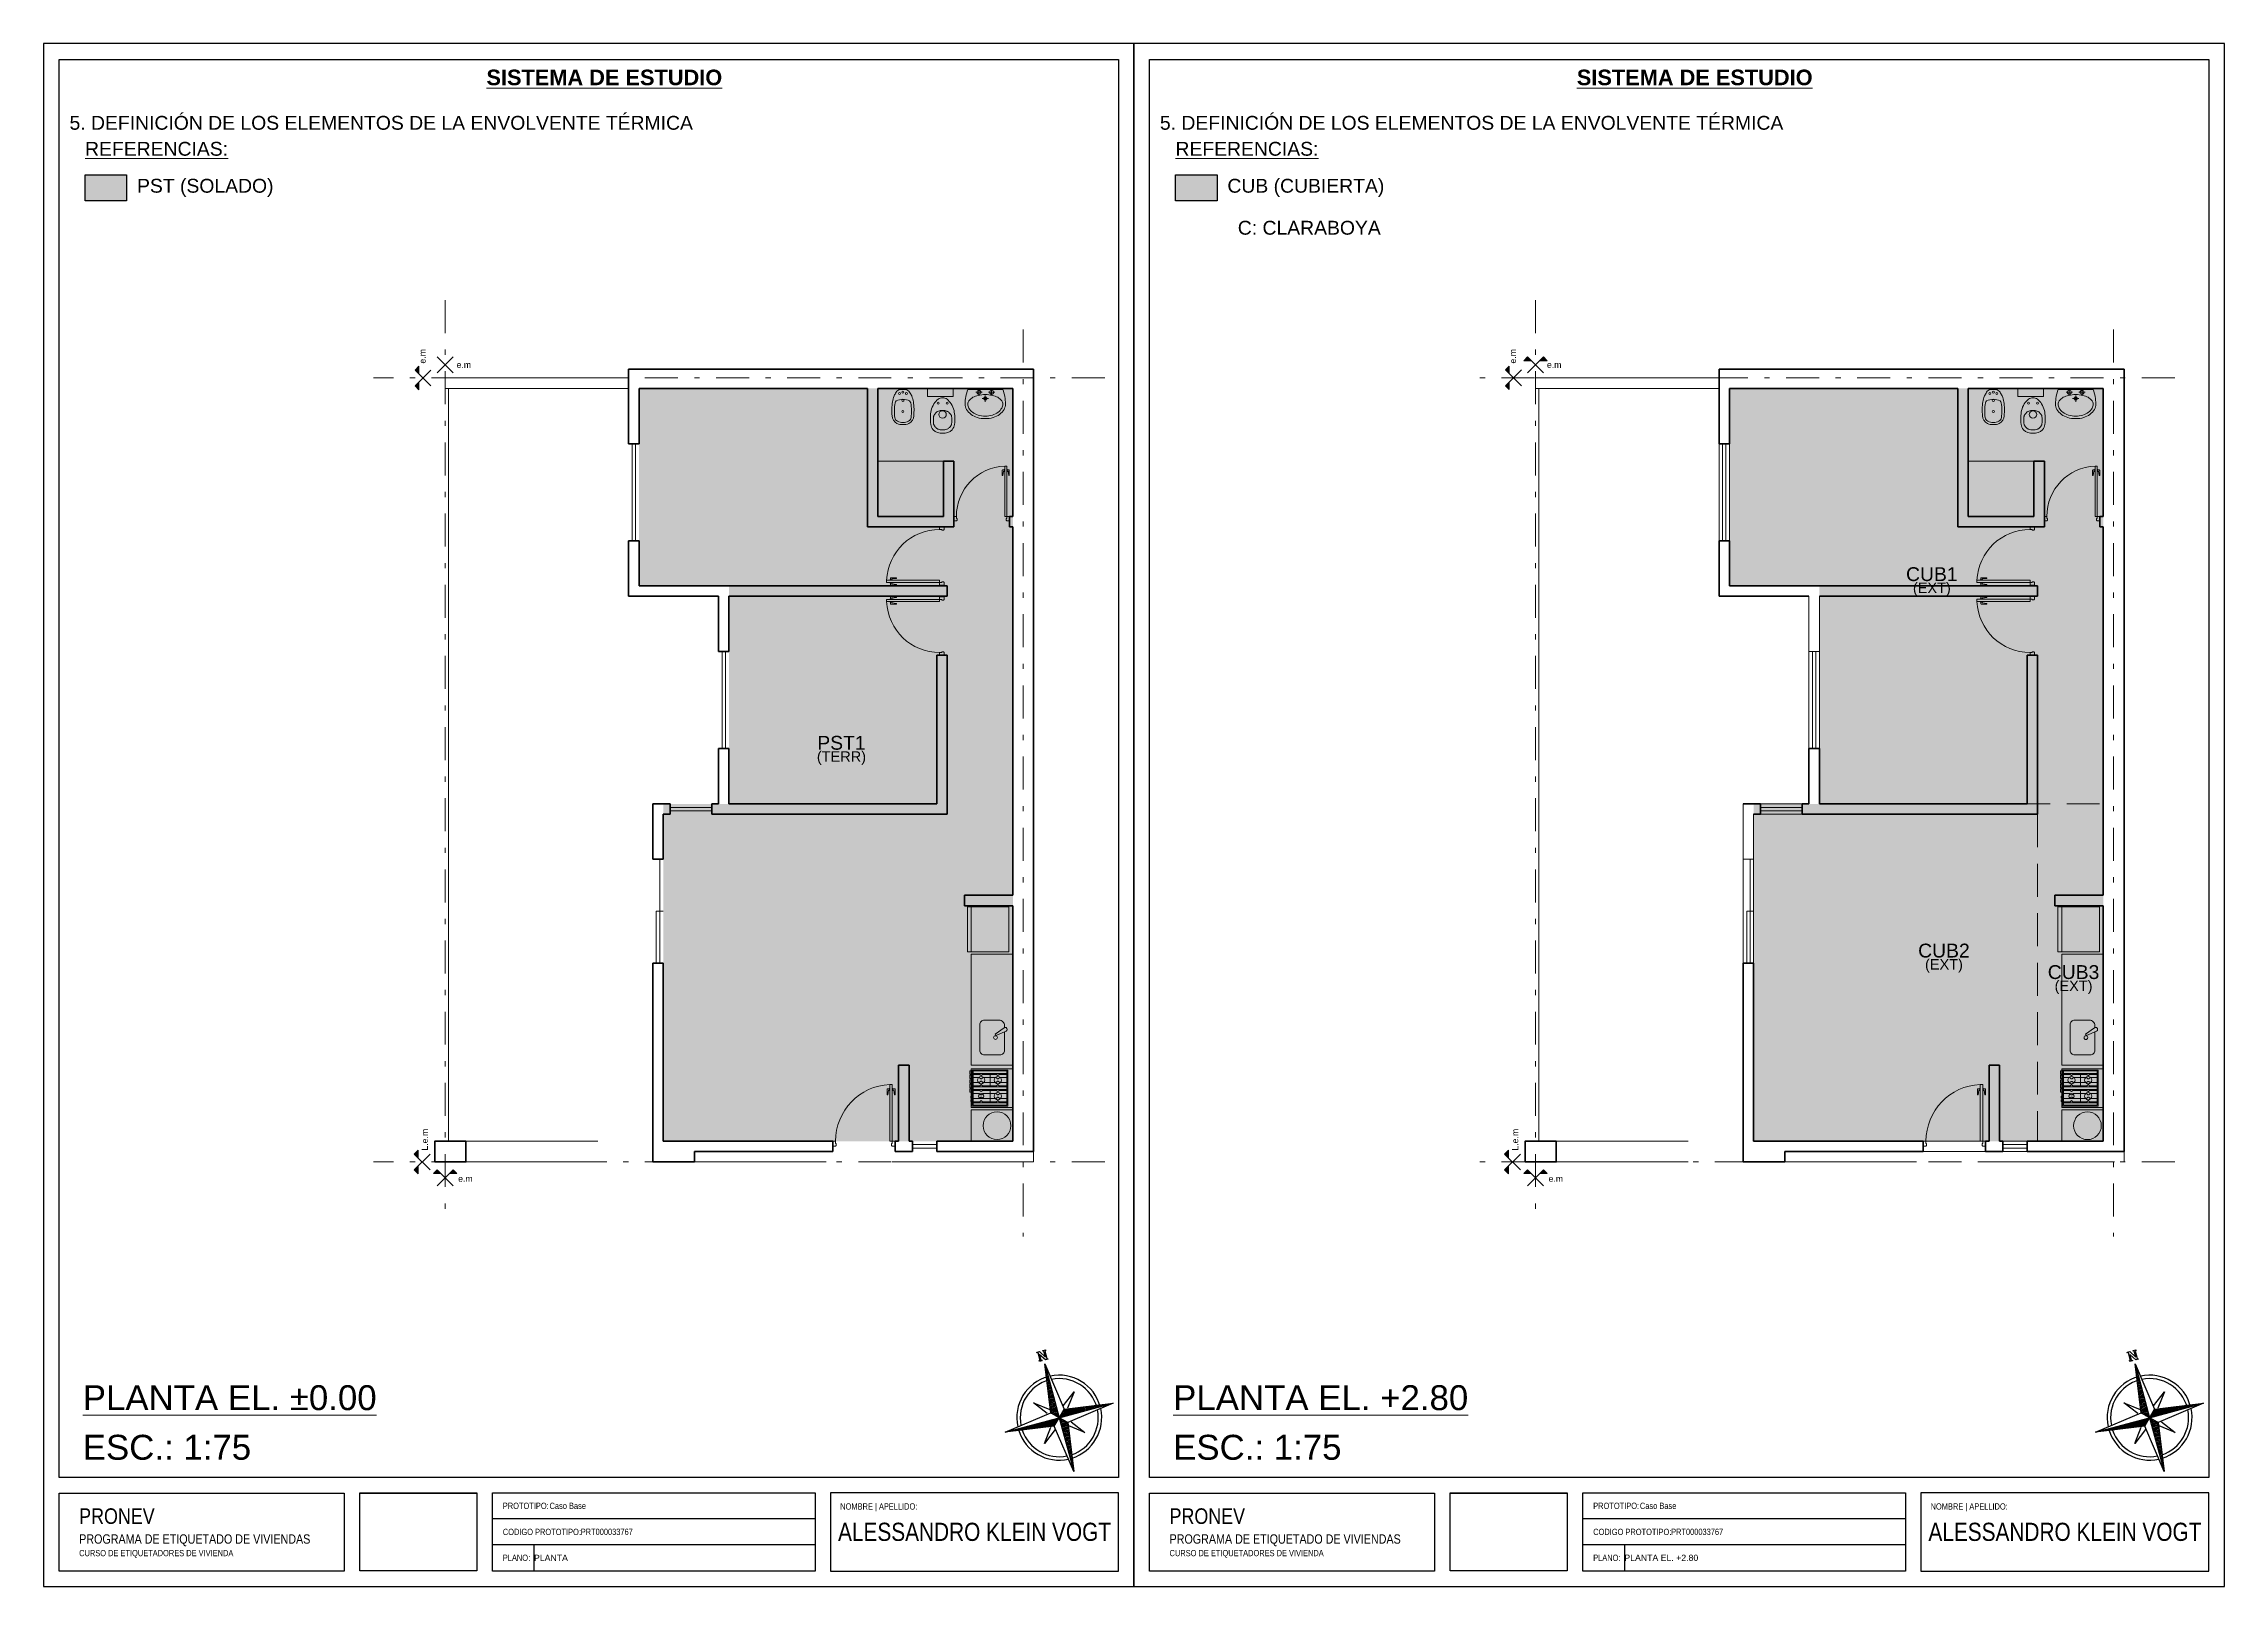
# Model space of a CAD drawing. Header units: millimetres. Extents: x 2761 to 3221, y 1635 to 1962.
# Drawn here: x 2967.78 to 3009.78, y 1802.77 to 1832.47 of the extents above; entities that cross this region are included whole.
import ezdxf
from ezdxf.enums import TextEntityAlignment as Align

# ---------------------------------------------------------------- set-up
doc = ezdxf.new("R2010")
doc.units = ezdxf.units.MM
doc.linetypes.add('DASHDOT', pattern=[25.4, 12.7, -6.35, 0, -6.35])
doc.linetypes.add('DASHED', pattern=[19.05, 12.7, -6.35])
for name, color, linetype, lineweight in [('Aberturas', 239, 'Continuous', 18), ('Artefacctos', 249, 'Continuous', 20), ('Detalles', 3, 'Continuous', 15), ('Ejes', 3, 'DASHDOT', 13), ('Muros', 6, 'Continuous', 50), ('Proyecciones', 249, 'DASHED', 0), ('Solados de la envolvente térmica', 2, 'Continuous', 15), ('Textos', 3, 'Continuous', 9)]:
    doc.layers.add(name, color=color, linetype=linetype, lineweight=lineweight)
doc.layers.add('Cubiertas de la envolvente térmica', color=7, linetype='Continuous', lineweight=15, true_color=0xe69138)
doc.layers.add('No View', color=70, linetype='Continuous', plot=False)
doc.styles.add('ROMANS', font='romans', dxfattribs={"width": 0.8})
doc.styles.get("Standard").update_dxf_attribs({"font": 'arial.ttf'})
picture_1 = doc.add_image_def('image1.png', size_in_pixel=(356, 237))

msp = doc.modelspace()

# ---------------------------------------------------------------- texts
at = {"lineweight": 0, "char_height": 0.1202, "attachment_point": 4, "line_spacing_factor": 0.999934}
for s, insert in [('{\\C7;PLANTA}', (2977.227, 1803.32)), ('{\\C7;PLANTA EL. +2.80}', (2998.227, 1803.32))]:
    msp.add_mtext(s, dxfattribs=dict(at, insert=insert))
at = {"layer": 'Textos', "color": 9, "true_color": 0xc7c8ca}
for s, p in [('e.m', (2996.139, 1826.312)), ('e.m', (2975.14, 1826.312)), ('L.e.m', (2975.183, 1811.161)), ('L.e.m', (2996.183, 1811.161))]:
    msp.add_text(s, height=0.12, rotation=90, dxfattribs=at).set_placement(p)
for p in [(2975.736, 1826.229), (2996.736, 1826.229), (2975.767, 1810.561), (2996.767, 1810.561)]:
    msp.add_text('e.m', height=0.12, dxfattribs=at).set_placement(p)
at = {"layer": 'Textos', "color": 7, "lineweight": 20}
for s, height, p in [('CUB1', 0.2667, (3004.149, 1822.125)), ('(EXT)', 0.2, (3004.149, 1821.894)), ('PST1', 0.2667, (2983.149, 1818.878)), ('(TERR)', 0.2, (2983.149, 1818.647)), ('CUB2', 0.2667, (3004.382, 1814.878)), ('(EXT)', 0.2, (3004.382, 1814.647)), ('CUB3', 0.2667, (3006.878, 1814.464)), ('(EXT)', 0.2, (3006.878, 1814.233))]:
    msp.add_text(s, height=height, dxfattribs=at).set_placement(p, align=Align.CENTER)
at = {"layer": 'Textos', "color": 7}
for s, insert, char_height, width, attachment_point in [('{\\fArial|b1|i0|c0|p34;\\LSISTEMA DE ESTUDIO}', (2978.582, 1831.819), 0.3, 13.77599, 5), ('{\\fArial|b1|i0|c0|p34;\\LSISTEMA DE ESTUDIO}', (2999.582, 1831.819), 0.3, 13.77599, 5), ('5. DEFINICIÓN DE LOS ELEMENTOS DE LA ENVOLVENTE TÉRMICA', (2968.282, 1830.945), 0.2667, 13.77599, 4), ('5. DEFINICIÓN DE LOS ELEMENTOS DE LA ENVOLVENTE TÉRMICA', (2989.282, 1830.945), 0.2667, 13.77599, 4), ('{\\LREFERENCIAS:}', (2968.582, 1830.445), 0.2667, 13.77599, 4), ('{\\LREFERENCIAS:}', (2989.582, 1830.445), 0.2667, 13.77599, 4), ('PST (SOLADO)', (2969.582, 1829.695), 0.2667, 13.77599, 4), ('CUB (CUBIERTA)', (2990.582, 1829.695), 0.2667, 13.77599, 4), ('C: CLARABOYA', (2990.782, 1828.925), 0.2667, 13.77599, 4), ('{\\LPLANTA EL. ±0.00}', (2968.537, 1806.644), 0.48, 9.84104, 1), ('{\\LPLANTA EL. +2.80}', (2989.537, 1806.644), 0.48, 9.84104, 1), ('ESC.: 1:75', (2968.537, 1805.689), 0.48, 9.84104, 1), ('ESC.: 1:75', (2989.537, 1805.689), 0.48, 9.84104, 1)]:
    msp.add_mtext(s, dxfattribs=dict(at, insert=insert, char_height=char_height, width=width, attachment_point=attachment_point))

# ---------------------------------------------------------------- blocks, each defined once
blk = doc.blocks.new('Rotulo-PRONEV')
at = {"ltscale": 4}
for p, q in [((14.857, 1.299), (8.644, 1.299)), ((14.857, 0.801), (8.644, 0.801))]:
    blk.add_line(p, q, dxfattribs=at)
for points in [[(20.701, 2.099), (0.299, 2.099), (0.299, 29.398), (20.701, 29.398)], [(0.299, 1.797), (5.789, 1.797), (5.789, 0.294), (0.299, 0.294)], [(14.857, 0.296), (8.644, 0.296), (8.644, 1.8), (14.857, 1.8)], [(20.701, 1.8), (15.156, 1.8), (15.156, 0.296), (20.701, 0.296)]]:
    blk.add_lwpolyline(points, close=True, dxfattribs=at)
at = {"layer": 'No View'}
blk.add_line((9.444, 0.801), (9.444, 0.296), dxfattribs=at)
for points in [[(0, 0), (21, 0), (21, 29.7), (0, 29.7)], [(6.088, 1.793), (8.345, 1.793), (8.345, 0.298), (6.088, 0.298)]]:
    blk.add_lwpolyline(points, close=True, dxfattribs=at)
at = {"lineweight": 0, "insert": (0.685, 1.503), "char_height": 0.1803, "width": 5.63699, "attachment_point": 1, "line_spacing_factor": 0.999934}
blk.add_mtext('{\\fArial Narrow|b0|i0|c0|p34;\\H1.66667x;PRONEV\\P\\H0.6x;PROGRAMA DE ETIQUETADO DE VIVIENDAS \\P\\H0.66667x;CURSO DE ETIQUETADORES DE VIVIENDA}', dxfattribs=at)
at = {"lineweight": 0, "line_spacing_factor": 0.999934}
for s, insert, char_height, attachment_point in [('{\\fArial Narrow|b0|i0|c0|p34;PROTOTIPO:}', (8.844, 1.55), 0.1202, 4), ('{\\fArial Narrow|b0|i0|c0|p34;Caso Base}', (9.744, 1.55), 0.1202, 4), ('{\\fArial Narrow|b0|i0|c0|p34;NOMBRE | APELLIDO:}', (15.342, 1.599), 0.1202, 1), ('{\\fArial Narrow|b0|i0|c0|p34;CODIGO PROTOTIPO}:', (8.844, 1.048), 0.1202, 4), ('{\\fArial Narrow|b0|i0|c0|p34;PRT000033767}', (10.344, 1.05), 0.1202, 4), ('{\\fArial Narrow|b0|i0|c0|p34;ALESSANDRO KLEIN VOGT}', (17.929, 1.048), 0.35, 5), ('{\\fArial Narrow|b0|i0|c0|p34;PLANO}:', (8.844, 0.55), 0.1202, 4)]:
    blk.add_mtext(s, dxfattribs=dict(at, insert=insert, char_height=char_height, attachment_point=attachment_point))
image = blk.add_image(picture_1, insert=(6.088, 0.298), size_in_units=(2.257, 1.502))
image.dxf.flags = 7
blk = doc.blocks.new('*X5')
at = {"color": 0, "linetype": 'ByBlock'}
for p, q in [((-217.53, 160.5), (-217.53, 160.5)), ((-217.52, 160.498), (-217.52, 160.5)), ((-217.51, 160.497), (-217.51, 160.5)), ((-217.5, 160.496), (-217.5, 160.5)), ((-217.49, 160.494), (-217.49, 160.5)), ((-217.48, 160.493), (-217.48, 160.5)), ((-217.47, 160.491), (-217.47, 160.5)), ((-217.46, 160.49), (-217.46, 160.5)), ((-217.45, 160.488), (-217.45, 160.5)), ((-217.44, 160.487), (-217.44, 160.5)), ((-217.43, 160.486), (-217.43, 160.5)), ((-217.42, 160.484), (-217.42, 160.5)), ((-217.41, 160.483), (-217.41, 160.5)), ((-217.4, 160.481), (-217.4, 160.5)), ((-217.39, 160.48), (-217.39, 160.5)), ((-217.38, 160.478), (-217.38, 160.5)), ((-217.37, 160.477), (-217.37, 160.5)), ((-217.36, 160.476), (-217.36, 160.5)), ((-217.35, 160.474), (-217.35, 160.5)), ((-217.34, 160.473), (-217.34, 160.5)), ((-217.33, 160.471), (-217.33, 160.5)), ((-217.32, 160.47), (-217.32, 160.5)), ((-217.31, 160.468), (-217.31, 160.5)), ((-217.3, 160.467), (-217.3, 160.5)), ((-217.29, 160.466), (-217.29, 160.5)), ((-217.28, 160.464), (-217.28, 160.5)), ((-217.27, 160.463), (-217.27, 160.5)), ((-217.26, 160.461), (-217.26, 160.5)), ((-217.25, 160.46), (-217.25, 160.5)), ((-217.24, 160.458), (-217.24, 160.5)), ((-217.23, 160.457), (-217.23, 160.5)), ((-217.22, 160.456), (-217.22, 160.5)), ((-217.21, 160.454), (-217.21, 160.5)), ((-217.2, 160.453), (-217.2, 160.5)), ((-217.19, 160.451), (-217.19, 160.5)), ((-217.18, 160.45), (-217.18, 160.5)), ((-217.17, 160.448), (-217.17, 160.5)), ((-217.16, 160.447), (-217.16, 160.5)), ((-217.15, 160.446), (-217.15, 160.5)), ((-217.14, 160.444), (-217.14, 160.5)), ((-217.13, 160.443), (-217.13, 160.5)), ((-217.12, 160.441), (-217.12, 160.5)), ((-217.11, 160.44), (-217.11, 160.5)), ((-217.1, 160.438), (-217.1, 160.5)), ((-217.09, 160.441), (-217.09, 160.5)), ((-217.08, 160.451), (-217.08, 160.5)), ((-217.07, 160.461), (-217.07, 160.5)), ((-217.06, 160.471), (-217.06, 160.5)), ((-217.05, 160.481), (-217.05, 160.5)), ((-217.04, 160.491), (-217.04, 160.5))]:
    blk.add_line(p, q, dxfattribs=at)
blk = doc.blocks.new('Sbpln014')
at = {"color": 0, "linetype": 'ByBlock'}
for p, q in [((-0.156, 0.156), (0, 1.25)), ((0, 1.25), (0.156, 0.156)), ((0, 1.25), (0, 0)), ((-1.25, 0), (-0.156, 0.156)), ((-0.156, -0.156), (-1.25, 0)), ((0, 0), (-1.25, 0)), ((-0.234, 0.156), (-0.469, 0.469)), ((-0.469, 0.469), (-0.156, 0.234)), ((-0.156, 0.156), (0, 0)), ((-0.156, -0.156), (0, 0)), ((0, 0), (0.156, 0.156)), ((0, 0), (0.156, -0.156)), ((0, 0), (0, -1.25)), ((1.25, 0), (0, 0)), ((0.156, 0.234), (0.469, 0.469)), ((0.156, 0.156), (1.25, 0)), ((0.469, 0.469), (0.234, 0.156)), ((-0.469, -0.469), (-0.234, -0.156)), ((-0.156, -0.234), (-0.469, -0.469)), ((0, -1.25), (-0.156, -0.156)), ((0.156, -0.156), (0, -1.25)), ((1.25, 0), (0.156, -0.156)), ((0.469, -0.469), (0.156, -0.234)), ((0.234, -0.156), (0.469, -0.469))]:
    blk.add_line(p, q, dxfattribs=at)
blk.add_lwpolyline([(1.348, 0.064), (1.348, 0.044), (1.328, 0.044), (1.328, 0.103), (1.348, 0.103), (1.348, 0.083), (1.523, 0.083), (1.523, 0.103), (1.543, 0.103), (1.543, 0.044), (1.387, -0.053), (1.523, -0.053), (1.523, -0.034), (1.543, -0.034), (1.543, -0.092), (1.523, -0.092), (1.523, -0.073), (1.348, -0.073), (1.348, -0.092), (1.328, -0.092), (1.328, -0.034), (1.484, 0.064), (1.348, 0.064)], dxfattribs=at)
for radius, start, end in [(0.95, 92.5891, 177.4109), (0.873, 93.5464, 176.4536), (0.95, 0, 87.4109), (0.873, 0, 86.4536), (0.95, 182.5891, 267.4109), (0.873, 183.5464, 266.4536), (0.95, 270, 357.4109), (0.873, 270, 356.4536)]:
    blk.add_arc((0, 0), radius, start, end, dxfattribs=at)
for p, xscale, yscale, zscale, rotation in [((-401.25, -542.578), 2.499999999999996, 2.499999999999996, 2.499999999999996, 270), ((-542.578, 401.25), 2.5, 2.5, 2.5, 180), ((401.25, 542.578), 2.5, 2.5, 2.5, 90)]:
    blk.add_blockref('*X5', p, dxfattribs=dict(at, xscale=xscale, yscale=yscale, zscale=zscale, rotation=rotation))
at = {"color": 0, "linetype": 'ByBlock', "xscale": 2.5, "yscale": 2.5, "zscale": 2.5}
blk.add_blockref('*X5', (542.578, -401.25), dxfattribs=at)
blk = doc.blocks.new('Bidet')
at = {"color": 0, "linetype": 'ByBlock'}
blk.add_lwpolyline([(0.097, 0.628, -0.262722), (0.176, 0.5, -0.061431), (0.171, 0.274, -0.073837), (0.143, 0.178, -0.02136), (0.11, 0.116, -0.217458), (0.046, 0.075, -0.067695), (0, 0.071, -0.067639), (-0.045, 0.075, -0.190009), (-0.109, 0.116, -0.02136), (-0.143, 0.178, -0.069685), (-0.171, 0.274, -0.061431), (-0.176, 0.5, -0.262722), (-0.097, 0.628, -0.09682), (0, 0.645, -0.096471), (0.097, 0.628)], format="xyb", close=True, dxfattribs=at)
for points in [[(-0.127, 0.29, -0.084724), (-0.132, 0.53, -0.252864), (-0.091, 0.589, -0.103412), (0, 0.612, -0.103412)], [(0.127, 0.29, 0.084724), (0.132, 0.53, 0.252864), (0.091, 0.589, 0.103412), (0.001, 0.612, 0.103412)], [(0, 0.231, -0.087783), (-0.109, 0.258, -0.148188), (-0.127, 0.29, -0.09678)], [(0.001, 0.231, 0.087783), (0.109, 0.258, 0.148188), (0.127, 0.29, 0.09678)]]:
    blk.add_lwpolyline(points, format="xyb", dxfattribs=at)
for centre, radius in [((0, 0.431), 0.0166), ((-0.056, 0.137), 0.0166), ((0, 0.253), 0.0171), ((0, 0.116), 0.0166), ((0.056, 0.137), 0.0166)]:
    blk.add_circle(centre, radius, dxfattribs=at)
blk = doc.blocks.new('Inodoro')
at = {"color": 0, "linetype": 'ByBlock'}
blk.add_lwpolyline([(0, 0.585, 0.193023), (-0.137, 0.535, 0.145572), (-0.172, 0.456, 0.077711), (-0.165, 0.255, 0.087544), (-0.125, 0.161, 0.055228), (-0.065, 0.091, 0.090627), (0, 0.072, 0.091051), (0.065, 0.091, 0.055228), (0.126, 0.161, 0.087544), (0.165, 0.255, 0.077711), (0.172, 0.456, 0.145572), (0.137, 0.535, 0.193023), (0, 0.585, 61.25604)], format="xyb", close=True, dxfattribs=at)
for points in [[(-0.015, 0.536), (-0.033, 0.535, 0.028747), (-0.061, 0.527, 0.052421), (-0.075, 0.521, 0.050041), (-0.092, 0.508, 0.040538), (-0.109, 0.49, 0.036304), (-0.125, 0.468, 0.08346), (-0.129, 0.457, 0.024812), (-0.13, 0.446, 0.009631), (-0.132, 0.42, 0.014344), (-0.133, 0.411, 0.009208), (-0.132, 0.396)], [(-0.015, 0.256), (-0.033, 0.258, -0.028747), (-0.061, 0.265, -0.052421), (-0.075, 0.272, -0.050041), (-0.092, 0.284, -0.040538), (-0.109, 0.303, -0.036304), (-0.125, 0.325, -0.08346), (-0.129, 0.336, -0.024812), (-0.13, 0.346, -0.009631), (-0.132, 0.373, -0.014344), (-0.133, 0.382, -0.009208), (-0.132, 0.396)], [(0.015, 0.536), (0.033, 0.535, -0.028747), (0.061, 0.527, -0.052421), (0.075, 0.521, -0.050041), (0.092, 0.508, -0.040538), (0.109, 0.49, -0.036304), (0.124, 0.468, -0.08346), (0.129, 0.457, -0.024812), (0.13, 0.446, -0.009631), (0.132, 0.42, -0.014344), (0.132, 0.411, -0.009208), (0.132, 0.396)], [(0.015, 0.256), (0.033, 0.258, 0.028747), (0.061, 0.265, 0.052421), (0.075, 0.272, 0.050041), (0.092, 0.284, 0.040538), (0.109, 0.303, 0.036304), (0.124, 0.325, 0.08346), (0.129, 0.336, 0.024812), (0.13, 0.346, 0.009631), (0.132, 0.373, 0.014344), (0.132, 0.382, 0.009208), (0.132, 0.396)]]:
    blk.add_lwpolyline(points, format="xyb", dxfattribs=at)
for points in [[(-0.015, 0.536), (0, 0.536)], [(0.015, 0.536), (0, 0.536)], [(-0.015, 0.256), (0, 0.256)], [(0.015, 0.256), (0, 0.256)]]:
    blk.add_lwpolyline(points, dxfattribs=at)
for centre, radius in [((0, 0.314), 0.0535), ((-0.064, 0.152), 0.0141), ((0.064, 0.152), 0.0141)]:
    blk.add_circle(centre, radius, dxfattribs=at)
at = {"color": 0, "linetype": 'ByBlock', "style": 'ROMANS', "flags": 1}
blk.add_attdef('NOMENCLATURA', text='', height=0.08, dxfattribs=at).set_placement((0.017, 0.438), align=Align.MIDDLE)
blk = doc.blocks.new('Lav1')
at = {"color": 0, "linetype": 'ByBlock'}
for p, q in [((-0.098, 0.005), (-0.098, -0.092)), ((0.098, 0.005), (0.098, -0.092)), ((-0.146, -0.044), (-0.049, -0.044)), ((-0.048, -0.14), (0.048, -0.14)), ((0, -0.092), (0, -0.189)), ((0.049, -0.044), (0.146, -0.044))]:
    blk.add_line(p, q, dxfattribs=at)
for points in [[(0.268, 0, -0.093113), (0.31, -0.225, -0.130379), (0.288, -0.307, -0.106492), (0.219, -0.384, -0.084146), (0.123, -0.432, -0.073141), (0, -0.45, -0.073141), (-0.123, -0.432, -0.084146), (-0.219, -0.384, -0.106492), (-0.288, -0.307, -0.130379), (-0.31, -0.225, -0.093113), (-0.268, 0)], [(-0.27, -0.225, -0.165741), (-0.253, -0.175, -0.105633), (-0.191, -0.122, -0.068595), (-0.109, -0.092, -0.054776), (0, -0.08, -0.054776), (0.109, -0.092, -0.068595), (0.191, -0.122, -0.105633), (0.253, -0.175, -0.165741), (0.27, -0.225, -0.130379), (0.253, -0.287, -0.106492), (0.196, -0.352, -0.084146), (0.111, -0.394, -0.073141), (0, -0.41, -0.073141), (-0.111, -0.394, -0.084146), (-0.196, -0.352, -0.106492), (-0.253, -0.287, -0.130379)]]:
    blk.add_lwpolyline(points, format="xyb", close=True, dxfattribs=at)
for centre, radius in [((-0.098, -0.044), 0.03), ((0, -0.14), 0.028), ((0, -0.14), 0.014), ((0.098, -0.044), 0.03)]:
    blk.add_circle(centre, radius, dxfattribs=at)
blk = doc.blocks.new('P82i')
at = {"color": 0, "linetype": 'ByBlock'}
for points in [[(0.036, 0.828), (0.011, 0.828, 0.414214), (0.001, 0.818), (0.001, 0.738), (0.011, 0.738), (0.021, 0.808), (0.036, 0.808)], [(0.081, 0.828), (0.106, 0.828, -0.414214), (0.116, 0.818), (0.116, 0.738), (0.106, 0.738), (0.096, 0.808), (0.081, 0.808)]]:
    blk.add_lwpolyline(points, format="xyb", dxfattribs=at)
for points in [[(0.041, 0.798), (0.036, 0.798), (0.036, 0.838), (0.041, 0.838)], [(0.076, 0.838), (0.081, 0.838), (0.081, 0.798), (0.076, 0.798)]]:
    blk.add_lwpolyline(points, dxfattribs=at)
for points in [[(0.076, 0.89), (0.041, 0.89), (0.041, 0.07), (0.076, 0.07)], [(0, 0.07), (0.041, 0.07), (0.041, 0.035), (0.051, 0.035), (0.051, 0.01), (0.041, 0), (0, 0)], [(0.9, 0), (0.861, 0), (0.851, 0.01), (0.851, 0.035), (0.861, 0.035), (0.861, 0.07), (0.9, 0.07)]]:
    blk.add_lwpolyline(points, close=True, dxfattribs=at)
blk.add_arc((0.041, 0.07), 0.82, 360, 87.5537, dxfattribs=at)

# ---------------------------------------------------------------- hatches: boundary and pattern name
at = {"layer": 'Cubiertas de la envolvente térmica', "lineweight": 20, "transparency": 33554559}
h = msp.add_hatch(color=256, dxfattribs=at)
h.dxf.hatch_style = 1
h.paths.add_polyline_path([(2990.382, 1829.445), (2990.382, 1829.945), (2989.582, 1829.945), (2989.582, 1829.445)])
h = msp.add_hatch(color=256, dxfattribs=at)
h.dxf.hatch_style = 1
h.paths.add_polyline_path([(3007.45, 1825.835), (3000.25, 1825.835), (3000.25, 1822.035), (3001.983, 1822.035), (3001.983, 1817.835), (3007.45, 1817.835)])
h.paths.add_polyline_path([(3005.106, 1823.619), (3005.106, 1824.152)], flags=16)
h.paths.add_polyline_path([(3007.45, 1817.835), (3001.983, 1817.835), (3000.716, 1817.835), (3000.716, 1811.341), (3007.45, 1811.341)])
at = {"layer": 'Solados de la envolvente térmica', "lineweight": 20, "transparency": 33554559}
h = msp.add_hatch(color=256, dxfattribs=at)
h.dxf.hatch_style = 1
h.paths.add_polyline_path([(2969.382, 1829.445), (2969.382, 1829.945), (2968.582, 1829.945), (2968.582, 1829.445)])
h = msp.add_hatch(color=256, dxfattribs=at)
h.dxf.hatch_style = 1
h.paths.add_polyline_path([(2984.106, 1824.152), (2984.106, 1823.619)], flags=0)
h.paths.add_polyline_path([(2984.106, 1824.152), (2984.106, 1823.619)], flags=16)
h.paths.add_polyline_path([(2984.106, 1824.152), (2984.106, 1823.619)], flags=0)
h.paths.add_polyline_path([(2984.106, 1824.152), (2984.106, 1823.619)], flags=0)
h.paths.add_polyline_path([(2986.45, 1825.835), (2979.25, 1825.835), (2979.25, 1822.035), (2980.983, 1822.035), (2980.983, 1817.835), (2986.45, 1817.835)])
h.paths.add_polyline_path([(2984.106, 1823.619), (2984.106, 1824.152)], flags=0)
h.paths.add_polyline_path([(2986.45, 1817.835), (2980.983, 1817.835), (2979.716, 1817.835), (2979.716, 1811.342), (2986.45, 1811.342)])
at = {"layer": 'Textos', "true_color": 0xc7c8ca}
h = msp.add_hatch(color=9, dxfattribs=at)
h.paths.add_polyline_path([(2974.936, 1825.881), (2975.01, 1825.809), (2975.01, 1825.955)])
h.paths.add_polyline_path([(2974.936, 1826.188), (2975.01, 1826.115), (2975.01, 1826.26)])
h = msp.add_hatch(color=9, dxfattribs=at)
h.paths.add_polyline_path([(2995.936, 1825.882), (2996.009, 1825.81), (2996.009, 1825.955)])
h.paths.add_polyline_path([(2995.936, 1826.189), (2996.009, 1826.115), (2996.009, 1826.26)])
h = msp.add_hatch(color=9, dxfattribs=at)
h.paths.add_polyline_path([(2996.363, 1826.442), (2996.291, 1826.368), (2996.436, 1826.368)])
h.paths.add_polyline_path([(2996.67, 1826.442), (2996.596, 1826.368), (2996.741, 1826.368)])
h = msp.add_hatch(color=9, dxfattribs=at)
h.paths.add_polyline_path([(2974.921, 1810.788), (2974.994, 1810.716), (2974.994, 1810.862)])
h.paths.add_polyline_path([(2974.921, 1811.095), (2974.994, 1811.022), (2974.994, 1811.167)])
h = msp.add_hatch(color=9, dxfattribs=at)
h.paths.add_polyline_path([(2995.92, 1810.788), (2995.994, 1810.716), (2995.994, 1810.862)])
h.paths.add_polyline_path([(2995.92, 1811.095), (2995.994, 1811.022), (2995.994, 1811.167)])
h = msp.add_hatch(color=9, dxfattribs=at)
h.paths.add_polyline_path([(2975.363, 1810.791), (2975.291, 1810.718), (2975.436, 1810.718)])
h.paths.add_polyline_path([(2975.67, 1810.791), (2975.597, 1810.718), (2975.741, 1810.718)])
h = msp.add_hatch(color=9, dxfattribs=at)
h.paths.add_polyline_path([(2996.363, 1810.791), (2996.291, 1810.718), (2996.436, 1810.718)])
h.paths.add_polyline_path([(2996.67, 1810.791), (2996.596, 1810.718), (2996.741, 1810.718)])

# ---------------------------------------------------------------- linework, layer by layer
at = {"layer": 'Aberturas', "color": 9, "true_color": 0xc7c8ca}
for p, q in [((2979.116, 1824.768), (2979.116, 1822.901)), ((2979.183, 1824.768), (2979.183, 1822.901)), ((2980.85, 1820.768), (2980.85, 1818.901)), ((2980.916, 1820.768), (2980.916, 1818.901)), ((2980.65, 1817.768), (2979.85, 1817.768)), ((2980.65, 1817.701), (2979.85, 1817.701)), ((2979.65, 1816.768), (2979.65, 1814.768)), ((2979.583, 1815.768), (2979.583, 1814.768)), ((2979.716, 1815.768), (2979.583, 1815.768)), ((2984.983, 1811.275), (2984.516, 1811.275)), ((2984.983, 1811.208), (2984.516, 1811.208))]:
    msp.add_line(p, q, dxfattribs=at)
at = {"layer": 'Artefacctos', "color": 9, "lineweight": 20, "true_color": 0xc7c8ca}
for p, q in [((3000.05, 1824.768), (3000.05, 1822.901)), ((3000.116, 1824.768), (3000.116, 1822.901)), ((3000.183, 1824.768), (3000.183, 1822.901)), ((3000.25, 1824.768), (3000.25, 1822.901)), ((2985.116, 1824.435), (2983.85, 1824.435)), ((3006.116, 1824.435), (3004.85, 1824.435)), ((3001.783, 1821.835), (3001.783, 1820.768)), ((3001.983, 1821.835), (3001.983, 1820.768)), ((3001.783, 1820.768), (3001.983, 1820.768)), ((3001.783, 1820.768), (3001.783, 1818.901)), ((3001.85, 1820.768), (3001.85, 1818.901)), ((3001.916, 1820.768), (3001.916, 1818.901)), ((3001.983, 1820.768), (3001.983, 1818.901)), ((3000.516, 1817.835), (3000.516, 1816.768)), ((3000.85, 1817.835), (3001.65, 1817.835)), ((3001.65, 1817.768), (3000.85, 1817.768)), ((3000.716, 1817.635), (3000.716, 1816.768)), ((3001.65, 1817.701), (3000.85, 1817.701)), ((3001.65, 1817.635), (3000.85, 1817.635)), ((3000.716, 1816.768), (3000.516, 1816.768)), ((3000.516, 1816.768), (3000.516, 1814.768)), ((3000.65, 1816.768), (3000.65, 1814.768)), ((3000.716, 1816.768), (3000.716, 1814.768)), ((2985.65, 1814.987), (2985.65, 1815.853)), ((3000.583, 1815.768), (3000.583, 1814.768)), ((3000.716, 1815.768), (3000.583, 1815.768)), ((3006.65, 1814.987), (3006.65, 1815.853)), ((2985.65, 1814.942), (2985.65, 1812.806)), ((2986.45, 1814.942), (2985.65, 1814.942)), ((3006.65, 1814.941), (3006.65, 1812.806)), ((3007.45, 1814.941), (3006.65, 1814.941)), ((2985.65, 1812.806), (2986.45, 1812.806)), ((3006.65, 1812.806), (3007.45, 1812.806)), ((2985.685, 1812.645), (2986.336, 1812.645)), ((2985.685, 1812.39), (2986.336, 1812.39)), ((2985.685, 1812.337), (2986.336, 1812.337)), ((2986.01, 1812.645), (2986.01, 1812.39)), ((2986.01, 1812.083), (2986.01, 1812.337)), ((3006.685, 1812.645), (3007.336, 1812.645)), ((3006.685, 1812.39), (3007.336, 1812.39)), ((3006.685, 1812.337), (3007.336, 1812.337)), ((3007.011, 1812.645), (3007.011, 1812.39)), ((3007.011, 1812.082), (3007.011, 1812.337)), ((2986.45, 1811.946), (2985.65, 1811.946)), ((2985.65, 1811.946), (2985.65, 1811.342)), ((2985.685, 1812.083), (2986.336, 1812.083)), ((3007.45, 1811.946), (3006.65, 1811.946)), ((3006.65, 1811.946), (3006.65, 1811.341)), ((3006.685, 1812.082), (3007.336, 1812.082)), ((3005.983, 1811.341), (3005.516, 1811.341)), ((3005.983, 1811.275), (3005.516, 1811.275)), ((3005.983, 1811.208), (3005.516, 1811.208)), ((3005.516, 1811.141), (3005.983, 1811.141))]:
    msp.add_line(p, q, dxfattribs=at)
for points in [[(2984.808, 1825.835), (2985.298, 1825.835), (2985.298, 1825.679), (2984.808, 1825.679)], [(3005.808, 1825.835), (3006.298, 1825.835), (3006.298, 1825.679), (3005.808, 1825.679)], [(2985.575, 1815.853), (2986.375, 1815.853), (2986.375, 1814.987), (2985.575, 1814.987)], [(3006.575, 1815.853), (3007.375, 1815.853), (3007.375, 1814.987), (3006.575, 1814.987)], [(2985.65, 1811.991), (2986.44, 1811.991), (2986.44, 1812.737), (2985.65, 1812.737)], [(3006.65, 1811.99), (3007.44, 1811.99), (3007.44, 1812.737), (3006.65, 1812.737)], [(2985.668, 1812.017), (2985.668, 1812.711), (2986.353, 1812.711), (2986.353, 1812.017)], [(2985.685, 1812.034), (2985.685, 1812.694), (2986.336, 1812.694), (2986.336, 1812.034)], [(3006.668, 1812.017), (3006.668, 1812.711), (3007.353, 1812.711), (3007.353, 1812.017)], [(3006.685, 1812.033), (3006.685, 1812.694), (3007.336, 1812.694), (3007.336, 1812.033)]]:
    msp.add_lwpolyline(points, close=True, dxfattribs=at)
for points in [[(2986.289, 1813.531), (2986.289, 1813.564, 0.414412), (2986.183, 1813.673), (2985.9, 1813.673, 0.414214), (2985.814, 1813.587), (2985.814, 1813.089, 0.414214), (2985.9, 1813.003), (2986.203, 1813.003, 0.414214), (2986.289, 1813.089), (2986.289, 1813.444)], [(3007.289, 1813.531), (3007.289, 1813.564, 0.414412), (3007.183, 1813.673), (3006.9, 1813.673, 0.414214), (3006.814, 1813.587), (3006.814, 1813.089, 0.414214), (3006.9, 1813.003), (3007.203, 1813.003, 0.414214), (3007.289, 1813.089), (3007.289, 1813.444)], [(2986.336, 1812.628), (2986.188, 1812.628, 0.199), (2986.186, 1812.627), (2986.163, 1812.604, -0.414411), (2986.159, 1812.604), (2986.136, 1812.627, 0.199), (2986.134, 1812.628), (2985.866, 1812.628, 0.199), (2985.864, 1812.627), (2985.841, 1812.604, -0.414411), (2985.837, 1812.604), (2985.814, 1812.627, 0.199), (2985.812, 1812.628), (2985.685, 1812.628)], [(2986.336, 1812.408), (2986.188, 1812.408, -0.199), (2986.186, 1812.409), (2986.163, 1812.431, 0.414411), (2986.159, 1812.431), (2986.136, 1812.409, -0.199), (2986.134, 1812.408), (2985.866, 1812.408, -0.199), (2985.864, 1812.409), (2985.841, 1812.431, 0.414411), (2985.837, 1812.431), (2985.814, 1812.409, -0.199), (2985.812, 1812.408), (2985.685, 1812.408)], [(2986.336, 1812.32), (2986.188, 1812.32, 0.199), (2986.186, 1812.319), (2986.163, 1812.296, -0.414411), (2986.159, 1812.296), (2986.136, 1812.319, 0.199), (2986.134, 1812.32), (2985.866, 1812.32, 0.199), (2985.864, 1812.319), (2985.841, 1812.296, -0.414411), (2985.837, 1812.296), (2985.814, 1812.319, 0.199), (2985.812, 1812.32), (2985.685, 1812.32)], [(3007.336, 1812.627), (3007.188, 1812.627, 0.199), (3007.186, 1812.626), (3007.163, 1812.604, -0.414411), (3007.159, 1812.604), (3007.136, 1812.626, 0.199), (3007.134, 1812.627), (3006.866, 1812.627, 0.199), (3006.864, 1812.626), (3006.841, 1812.604, -0.414411), (3006.837, 1812.604), (3006.814, 1812.626, 0.199), (3006.812, 1812.627), (3006.685, 1812.627)], [(3007.336, 1812.408), (3007.188, 1812.408, -0.199), (3007.186, 1812.409), (3007.163, 1812.431, 0.414411), (3007.159, 1812.431), (3007.136, 1812.409, -0.199), (3007.134, 1812.408), (3006.866, 1812.408, -0.199), (3006.864, 1812.409), (3006.841, 1812.431, 0.414411), (3006.837, 1812.431), (3006.814, 1812.409, -0.199), (3006.812, 1812.408), (3006.685, 1812.408)], [(3007.336, 1812.32), (3007.188, 1812.32, 0.199), (3007.186, 1812.319), (3007.163, 1812.296, -0.414411), (3007.159, 1812.296), (3007.136, 1812.319, 0.199), (3007.134, 1812.32), (3006.866, 1812.32, 0.199), (3006.864, 1812.319), (3006.841, 1812.296, -0.414411), (3006.837, 1812.296), (3006.814, 1812.319, 0.199), (3006.812, 1812.32), (3006.685, 1812.32)], [(2986.336, 1812.1), (2986.188, 1812.1, -0.199), (2986.186, 1812.101), (2986.163, 1812.124, 0.414411), (2986.159, 1812.124), (2986.136, 1812.101, -0.199), (2986.134, 1812.1), (2985.866, 1812.1, -0.199), (2985.864, 1812.101), (2985.841, 1812.124, 0.414411), (2985.837, 1812.124), (2985.814, 1812.101, -0.199), (2985.812, 1812.1), (2985.685, 1812.1)], [(3007.336, 1812.1), (3007.188, 1812.1, -0.199), (3007.186, 1812.101), (3007.163, 1812.123, 0.414411), (3007.159, 1812.123), (3007.136, 1812.101, -0.199), (3007.134, 1812.1), (3006.866, 1812.1, -0.199), (3006.864, 1812.101), (3006.841, 1812.123, 0.414411), (3006.837, 1812.123), (3006.814, 1812.101, -0.199), (3006.812, 1812.1), (3006.685, 1812.1)]]:
    msp.add_lwpolyline(points, format="xyb", dxfattribs=at)
for points in [[(2986.125, 1813.375), (2986.321, 1813.458, 1.03918), (2986.281, 1813.527), (2986.111, 1813.4)], [(3007.126, 1813.375), (3007.321, 1813.458, 1.03918), (3007.281, 1813.527), (3007.111, 1813.4)]]:
    msp.add_lwpolyline(points, format="xyb", close=True, dxfattribs=at)
for points in [[(2985.65, 1812.633), (2985.624, 1812.633), (2985.624, 1812.699), (2985.65, 1812.699)], [(2985.65, 1812.546), (2985.624, 1812.546), (2985.624, 1812.612), (2985.65, 1812.612)], [(2985.65, 1812.459), (2985.624, 1812.459), (2985.624, 1812.526), (2985.65, 1812.526)], [(2985.65, 1812.372), (2985.624, 1812.372), (2985.624, 1812.439), (2985.65, 1812.439)], [(2985.65, 1812.285), (2985.624, 1812.285), (2985.624, 1812.352), (2985.65, 1812.352)], [(2985.685, 1812.567), (2985.804, 1812.567), (2985.83, 1812.541), (2985.848, 1812.541), (2985.874, 1812.567), (2986.126, 1812.567), (2986.152, 1812.541), (2986.17, 1812.541), (2986.196, 1812.567), (2986.336, 1812.567)], [(2985.685, 1812.469), (2985.804, 1812.469), (2985.83, 1812.495), (2985.848, 1812.495), (2985.874, 1812.469), (2986.126, 1812.469), (2986.152, 1812.495), (2986.17, 1812.495), (2986.196, 1812.469), (2986.336, 1812.469)], [(3006.65, 1812.633), (3006.625, 1812.633), (3006.625, 1812.699), (3006.65, 1812.699)], [(3006.65, 1812.546), (3006.625, 1812.546), (3006.625, 1812.612), (3006.65, 1812.612)], [(3006.65, 1812.459), (3006.625, 1812.459), (3006.625, 1812.525), (3006.65, 1812.525)], [(3006.65, 1812.372), (3006.625, 1812.372), (3006.625, 1812.438), (3006.65, 1812.438)], [(3006.65, 1812.285), (3006.625, 1812.285), (3006.625, 1812.351), (3006.65, 1812.351)], [(3006.685, 1812.566), (3006.804, 1812.566), (3006.83, 1812.541), (3006.849, 1812.541), (3006.874, 1812.566), (3007.126, 1812.566), (3007.152, 1812.541), (3007.171, 1812.541), (3007.196, 1812.566), (3007.336, 1812.566)], [(3006.685, 1812.469), (3006.804, 1812.469), (3006.83, 1812.494), (3006.849, 1812.494), (3006.874, 1812.469), (3007.126, 1812.469), (3007.152, 1812.494), (3007.171, 1812.494), (3007.196, 1812.469), (3007.336, 1812.469)], [(2985.65, 1812.171), (2985.641, 1812.171), (2985.641, 1812.206), (2985.65, 1812.206)], [(2985.65, 1812.104), (2985.641, 1812.104), (2985.641, 1812.139), (2985.65, 1812.139)], [(2985.685, 1812.259), (2985.804, 1812.259), (2985.83, 1812.233), (2985.848, 1812.233), (2985.874, 1812.259), (2986.126, 1812.259), (2986.152, 1812.233), (2986.17, 1812.233), (2986.196, 1812.259), (2986.336, 1812.259)], [(2985.685, 1812.161), (2985.804, 1812.161), (2985.83, 1812.187), (2985.848, 1812.187), (2985.874, 1812.161), (2986.126, 1812.161), (2986.152, 1812.187), (2986.17, 1812.187), (2986.196, 1812.161), (2986.336, 1812.161)], [(3006.65, 1812.171), (3006.641, 1812.171), (3006.641, 1812.206), (3006.65, 1812.206)], [(3006.65, 1812.104), (3006.641, 1812.104), (3006.641, 1812.139), (3006.65, 1812.139)], [(3006.685, 1812.259), (3006.804, 1812.259), (3006.83, 1812.233), (3006.849, 1812.233), (3006.874, 1812.259), (3007.126, 1812.259), (3007.152, 1812.233), (3007.171, 1812.233), (3007.196, 1812.259), (3007.336, 1812.259)], [(3006.685, 1812.161), (3006.804, 1812.161), (3006.83, 1812.187), (3006.849, 1812.187), (3006.874, 1812.161), (3007.126, 1812.161), (3007.152, 1812.187), (3007.171, 1812.187), (3007.196, 1812.161), (3007.336, 1812.161)]]:
    msp.add_lwpolyline(points, dxfattribs=at)
for centre, radius in [((2986.116, 1813.336), 0.036), ((3007.116, 1813.335), 0.036), ((2985.839, 1812.518), 0.07), ((2986.161, 1812.518), 0.07), ((3006.839, 1812.518), 0.07), ((3007.161, 1812.518), 0.07), ((2985.839, 1812.21), 0.049), ((2986.146, 1811.64), 0.267), ((2986.161, 1812.21), 0.07), ((3006.839, 1812.21), 0.049), ((3007.146, 1811.639), 0.267), ((3007.161, 1812.21), 0.07)]:
    msp.add_circle(centre, radius, dxfattribs=at)
at = {"layer": 'Detalles', "color": 9, "lineweight": 20, "true_color": 0xc7c8ca}
for p, q in [((2975.583, 1825.835), (2975.583, 1811.342)), ((2996.583, 1825.835), (2996.583, 1811.342))]:
    msp.add_line(p, q, dxfattribs=at)
at = {"layer": 'Ejes', "color": 9, "ltscale": 0.05, "true_color": 0xc7c8ca}
for p, q in [((2975.516, 1827.535), (2975.516, 1809.924)), ((2996.516, 1827.535), (2996.516, 1809.924)), ((2986.65, 1826.967), (2986.65, 1809.505)), ((3007.65, 1826.967), (3007.65, 1809.504)), ((2988.219, 1826.035), (2974.137, 1826.035)), ((3008.827, 1826.035), (2995.137, 1826.035)), ((2988.219, 1810.942), (2974.137, 1810.942)), ((3008.827, 1810.942), (2995.137, 1810.942))]:
    msp.add_line(p, q, dxfattribs=at)
at = {"layer": 'Ejes', "color": 18, "linetype": 'DASHED', "ltscale": 0.05, "true_color": 0x000000}
for p, q in [((3001.983, 1817.835), (3007.45, 1817.835)), ((3006.183, 1817.635), (3006.183, 1811.341))]:
    msp.add_line(p, q, dxfattribs=at)
at = {"layer": 'Muros', "color": 9, "lineweight": 35, "true_color": 0xc7c8ca}
for p, q in [((2986.85, 1826.207), (2979.05, 1826.207)), ((2979.05, 1826.207), (2979.05, 1824.768)), ((2986.85, 1826.207), (2986.85, 1811.142)), ((3007.85, 1826.207), (3000.05, 1826.207)), ((3000.05, 1826.207), (3000.05, 1824.768)), ((3007.85, 1826.207), (3007.85, 1811.141)), ((2983.65, 1825.835), (2979.25, 1825.835)), ((2979.25, 1824.768), (2979.25, 1825.835)), ((2983.65, 1825.835), (2983.65, 1823.168)), ((2986.45, 1825.835), (2983.85, 1825.835)), ((2983.85, 1825.835), (2983.85, 1823.368)), ((2986.45, 1825.835), (2986.45, 1823.368)), ((3004.65, 1825.835), (3000.25, 1825.835)), ((3000.25, 1824.768), (3000.25, 1825.835)), ((3004.65, 1825.835), (3004.65, 1823.168)), ((3007.45, 1825.835), (3004.85, 1825.835)), ((3004.85, 1825.835), (3004.85, 1823.368)), ((3007.45, 1825.835), (3007.45, 1823.368)), ((2979.05, 1824.768), (2979.25, 1824.768)), ((3000.05, 1824.768), (3000.25, 1824.768)), ((2985.116, 1823.368), (2985.116, 1824.435)), ((2985.116, 1824.435), (2985.316, 1824.435)), ((2985.316, 1823.168), (2985.316, 1824.435)), ((3006.116, 1823.368), (3006.116, 1824.435)), ((3006.116, 1824.435), (3006.316, 1824.435)), ((3006.316, 1823.168), (3006.316, 1824.435)), ((2983.85, 1823.368), (2985.116, 1823.368)), ((2986.383, 1823.368), (2986.383, 1823.168)), ((2986.383, 1823.368), (2986.45, 1823.368)), ((3004.85, 1823.368), (3006.116, 1823.368)), ((3007.383, 1823.368), (3007.383, 1823.168)), ((3007.383, 1823.368), (3007.45, 1823.368)), ((2979.05, 1822.901), (2979.05, 1821.835)), ((2979.05, 1822.901), (2979.25, 1822.901)), ((2979.25, 1822.901), (2979.25, 1822.035)), ((2983.65, 1823.168), (2985.316, 1823.168)), ((2986.383, 1823.168), (2986.45, 1823.168)), ((2986.45, 1823.168), (2986.45, 1816.075)), ((3000.05, 1822.901), (3000.05, 1821.835)), ((3000.05, 1822.901), (3000.25, 1822.901)), ((3000.25, 1822.901), (3000.25, 1822.035)), ((3004.65, 1823.168), (3006.316, 1823.168)), ((3007.383, 1823.168), (3007.45, 1823.168)), ((3007.45, 1823.168), (3007.45, 1816.075)), ((2979.25, 1822.035), (2985.183, 1822.035)), ((2985.183, 1822.035), (2985.183, 1821.835)), ((3000.25, 1822.035), (3006.183, 1822.035)), ((3006.183, 1822.035), (3006.183, 1821.835)), ((2979.05, 1821.835), (2980.783, 1821.835)), ((2980.783, 1821.835), (2980.783, 1820.768)), ((2980.983, 1821.835), (2980.983, 1820.768)), ((2980.983, 1821.835), (2985.183, 1821.835)), ((3000.05, 1821.835), (3001.783, 1821.835)), ((3001.983, 1821.835), (3006.183, 1821.835)), ((2980.783, 1820.768), (2980.983, 1820.768)), ((2984.983, 1820.701), (2984.983, 1817.835)), ((2984.983, 1820.701), (2985.183, 1820.701)), ((2985.183, 1820.701), (2985.183, 1817.635)), ((3005.983, 1820.701), (3005.983, 1817.835)), ((3005.983, 1820.701), (3006.183, 1820.701)), ((3006.183, 1820.701), (3006.183, 1817.635)), ((2980.783, 1818.901), (2980.783, 1817.835)), ((2980.783, 1818.901), (2980.983, 1818.901)), ((2980.983, 1818.901), (2980.983, 1817.835)), ((3001.783, 1818.901), (3001.783, 1817.835)), ((3001.783, 1818.901), (3001.983, 1818.901)), ((3001.983, 1818.901), (3001.983, 1817.835)), ((2979.516, 1817.835), (2979.516, 1816.768)), ((2979.85, 1817.835), (2979.516, 1817.835)), ((2979.85, 1817.835), (2979.85, 1817.635)), ((2980.783, 1817.835), (2980.65, 1817.835)), ((2980.65, 1817.835), (2980.65, 1817.635)), ((2984.983, 1817.835), (2980.983, 1817.835)), ((3000.85, 1817.835), (3000.516, 1817.835)), ((3000.85, 1817.835), (3000.85, 1817.635)), ((3001.783, 1817.835), (3001.65, 1817.835)), ((3001.65, 1817.835), (3001.65, 1817.635)), ((3005.983, 1817.835), (3001.983, 1817.835)), ((2979.716, 1817.635), (2979.716, 1816.768)), ((2979.85, 1817.635), (2979.716, 1817.635)), ((2985.183, 1817.635), (2980.65, 1817.635)), ((3000.85, 1817.635), (3000.716, 1817.635)), ((3006.183, 1817.635), (3001.65, 1817.635)), ((2979.716, 1816.768), (2979.516, 1816.768)), ((2985.516, 1816.075), (2985.516, 1815.875)), ((2986.45, 1816.075), (2985.516, 1816.075)), ((2985.518, 1815.875), (2985.516, 1815.875)), ((2986.45, 1815.875), (2985.518, 1815.875)), ((2986.45, 1815.875), (2986.45, 1811.342)), ((3006.516, 1816.075), (3006.516, 1815.875)), ((3007.45, 1816.075), (3006.516, 1816.075)), ((3006.518, 1815.875), (3006.516, 1815.875)), ((3007.45, 1815.875), (3006.518, 1815.875)), ((3007.45, 1815.875), (3007.45, 1811.341)), ((2979.516, 1814.768), (2979.516, 1810.942)), ((2979.716, 1814.768), (2979.516, 1814.768)), ((2979.716, 1814.768), (2979.516, 1814.768)), ((2979.716, 1814.768), (2979.716, 1811.342)), ((3000.516, 1814.768), (3000.516, 1810.942)), ((3000.716, 1814.768), (3000.516, 1814.768)), ((3000.716, 1814.768), (3000.516, 1814.768)), ((3000.716, 1814.768), (3000.716, 1811.341)), ((2984.25, 1812.806), (2984.25, 1811.342)), ((2984.45, 1812.806), (2984.25, 1812.806)), ((2984.45, 1812.806), (2984.45, 1811.342)), ((3005.25, 1812.806), (3005.25, 1811.341)), ((3005.45, 1812.806), (3005.25, 1812.806)), ((3005.45, 1812.806), (3005.45, 1811.341)), ((2979.716, 1811.342), (2982.983, 1811.342)), ((2980.316, 1811.142), (2982.983, 1811.142)), ((2982.983, 1811.342), (2982.983, 1811.142)), ((2984.25, 1811.342), (2984.183, 1811.342)), ((2984.183, 1811.342), (2984.183, 1811.142)), ((2984.516, 1811.142), (2984.183, 1811.142)), ((2984.516, 1811.342), (2984.45, 1811.342)), ((2984.516, 1811.342), (2984.516, 1811.142)), ((2986.45, 1811.342), (2984.983, 1811.342)), ((2984.983, 1811.342), (2984.983, 1811.142)), ((2986.85, 1811.142), (2984.983, 1811.142)), ((3000.716, 1811.341), (3003.984, 1811.341)), ((3001.316, 1811.141), (3003.984, 1811.141)), ((3003.984, 1811.341), (3003.984, 1811.141)), ((3005.25, 1811.341), (3005.183, 1811.341)), ((3005.183, 1811.341), (3005.183, 1811.141)), ((3005.516, 1811.141), (3005.183, 1811.141)), ((3005.516, 1811.341), (3005.45, 1811.341)), ((3005.516, 1811.341), (3005.516, 1811.141)), ((3007.45, 1811.341), (3005.983, 1811.341)), ((3005.983, 1811.341), (3005.983, 1811.141)), ((3007.85, 1811.141), (3005.983, 1811.141))]:
    msp.add_line(p, q, dxfattribs=at)
at = {"layer": 'Muros', "color": 9, "lineweight": 20, "true_color": 0xc7c8ca}
for p, q in [((2979.05, 1826.035), (2975.516, 1826.035)), ((2975.516, 1826.035), (2975.516, 1825.835)), ((2979.05, 1825.835), (2975.516, 1825.835)), ((3000.05, 1826.035), (2996.516, 1826.035)), ((2996.516, 1826.035), (2996.516, 1825.835)), ((3000.05, 1825.835), (2996.516, 1825.835))]:
    msp.add_line(p, q, dxfattribs=at)
at = {"layer": 'Muros', "color": 9, "lineweight": 35, "true_color": 0xc7c8ca}
for points in [[(2975.316, 1810.942), (2975.916, 1810.942), (2975.916, 1811.342), (2975.316, 1811.342), (2975.316, 1810.942)], [(2979.516, 1810.942), (2980.316, 1810.942), (2980.316, 1811.142)], [(2996.316, 1810.942), (2996.916, 1810.942), (2996.916, 1811.342), (2996.316, 1811.342), (2996.316, 1810.942)], [(3000.516, 1810.942), (3001.316, 1810.942), (3001.316, 1811.141)]]:
    msp.add_lwpolyline(points, dxfattribs=at)
at = {"layer": 'No View'}
for points in [[(2968.582, 1829.945), (2969.382, 1829.945), (2969.382, 1829.445), (2968.582, 1829.445)], [(2989.582, 1829.945), (2990.382, 1829.945), (2990.382, 1829.445), (2989.582, 1829.445)]]:
    msp.add_lwpolyline(points, close=True, dxfattribs=at)
at = {"layer": 'Proyecciones', "color": 9, "ltscale": 0.2, "true_color": 0xc7c8ca}
for p, q in [((2975.917, 1811.342), (2979.516, 1811.34)), ((2986.85, 1811.142), (2986.85, 1810.942)), ((2996.917, 1811.342), (3000.516, 1811.34)), ((3003.984, 1811.341), (3005.183, 1811.341)), ((3005.183, 1811.141), (3003.984, 1811.141)), ((3007.85, 1811.141), (3007.85, 1810.942)), ((2975.916, 1810.943), (2979.516, 1810.942)), ((2980.316, 1810.942), (2986.85, 1810.942)), ((2996.916, 1810.943), (3000.516, 1810.942)), ((3001.316, 1810.942), (3007.85, 1810.942))]:
    msp.add_line(p, q, dxfattribs=at)
at = {"layer": 'Textos', "color": 9, "true_color": 0xc7c8ca}
for p, q in [((2974.936, 1826.188), (2975.01, 1826.26)), ((2974.936, 1825.881), (2975.243, 1826.188)), ((2975.243, 1825.881), (2974.936, 1826.188)), ((2975.01, 1826.26), (2975.01, 1826.115)), ((2975.363, 1826.441), (2975.67, 1826.134)), ((2975.363, 1826.134), (2975.67, 1826.441)), ((2995.936, 1826.189), (2996.009, 1826.26)), ((2995.936, 1825.882), (2996.243, 1826.189)), ((2996.243, 1825.882), (2995.936, 1826.189)), ((2996.009, 1826.26), (2996.009, 1826.115)), ((2996.363, 1826.442), (2996.291, 1826.368)), ((2996.436, 1826.368), (2996.291, 1826.368)), ((2996.363, 1826.442), (2996.67, 1826.134)), ((2996.363, 1826.134), (2996.67, 1826.442)), ((2996.741, 1826.368), (2996.596, 1826.368)), ((2996.67, 1826.442), (2996.741, 1826.368)), ((2974.936, 1825.881), (2975.01, 1825.809)), ((2975.01, 1825.955), (2975.01, 1825.809)), ((2995.936, 1825.882), (2996.009, 1825.81)), ((2996.009, 1825.955), (2996.009, 1825.81)), ((2974.921, 1811.095), (2974.994, 1811.167)), ((2974.921, 1810.788), (2975.228, 1811.095)), ((2975.228, 1810.788), (2974.921, 1811.095)), ((2974.994, 1811.167), (2974.994, 1811.022)), ((2995.92, 1811.095), (2995.994, 1811.167)), ((2995.92, 1810.788), (2996.227, 1811.095)), ((2996.227, 1810.788), (2995.92, 1811.095)), ((2995.994, 1811.167), (2995.994, 1811.022)), ((2974.921, 1810.788), (2974.994, 1810.716)), ((2974.994, 1810.862), (2974.994, 1810.716)), ((2975.363, 1810.791), (2975.291, 1810.718)), ((2975.436, 1810.718), (2975.291, 1810.718)), ((2975.363, 1810.791), (2975.67, 1810.484)), ((2975.363, 1810.484), (2975.67, 1810.791)), ((2975.741, 1810.718), (2975.597, 1810.718)), ((2975.67, 1810.791), (2975.741, 1810.718)), ((2995.92, 1810.788), (2995.994, 1810.716)), ((2995.994, 1810.862), (2995.994, 1810.716)), ((2996.363, 1810.791), (2996.291, 1810.718)), ((2996.436, 1810.718), (2996.291, 1810.718)), ((2996.363, 1810.791), (2996.67, 1810.484)), ((2996.363, 1810.484), (2996.67, 1810.791)), ((2996.741, 1810.718), (2996.596, 1810.718)), ((2996.67, 1810.791), (2996.741, 1810.718))]:
    msp.add_line(p, q, dxfattribs=at)

# ---------------------------------------------------------------- block references
for p in [(2967.783, 1802.771), (2988.783, 1802.771)]:
    msp.add_blockref('Rotulo-PRONEV', p)
at = {"color": 9, "ltscale": 0.7, "true_color": 0xc7c8ca, "xscale": 0.8605317641614497, "yscale": 0.8605317641614497, "zscale": 0.8605317641614497, "rotation": 105.0000000000084}
for p in [(2987.343, 1806.019), (3008.343, 1806.019)]:
    msp.add_blockref('Sbpln014', p, dxfattribs=at)
at = {"layer": 'Aberturas', "color": 9, "true_color": 0xc7c8ca}
for p, xscale, yscale, zscale in [((2986.383, 1823.285), -1.185155555554814, 1.185155555554814, 1.185155555554814), ((3007.383, 1823.285), -1.185185155554815, 1.185185155554815, 1.185185155554815), ((2984.183, 1811.248), -1.332732088902506, 1.332732088902506, 1.332732088902506), ((3005.183, 1811.248), -1.332765374718572, 1.332765374718572, 1.332765374718572)]:
    msp.add_blockref('P82i', p, dxfattribs=dict(at, xscale=xscale, yscale=yscale, zscale=zscale))
for p, xscale, yscale, zscale, rotation in [((2985.127, 1822.045), 1.247838579461695, 1.247838579461695, 1.247838579461695, 90.00000000000004), ((3006.127, 1822.045), 1.247869745009356, 1.247869745009356, 1.247869745009356, 90.00000000000004), ((2985.127, 1821.824), -1.247838579461695, 1.247838579461695, 1.247838579461695, 90), ((3006.127, 1821.825), -1.247869745009356, 1.247869745009356, 1.247869745009356, 90)]:
    msp.add_blockref('P82i', p, dxfattribs=dict(at, xscale=xscale, yscale=yscale, zscale=zscale, rotation=rotation))
at = {"layer": 'Artefacctos', "color": 9, "lineweight": 20, "true_color": 0xc7c8ca, "rotation": 180}
for name, p, xscale, yscale, zscale in [('Bidet', (2984.333, 1825.899), 1.182406785872314, 1.182406785872314, 1.182406785872314), ('Bidet', (3005.333, 1825.899), 1.182436317220075, 1.182436317220075, 1.182436317220075), ('Inodoro', (2985.097, 1825.75), 1.3333, 1.3333, 1.3333), ('Inodoro', (3006.097, 1825.75), 1.3333333, 1.3333333, 1.3333333)]:
    msp.add_blockref(name, p, dxfattribs=dict(at, xscale=xscale, yscale=yscale, zscale=zscale))
at = {"layer": 'Artefacctos', "color": 9, "lineweight": 20, "true_color": 0xc7c8ca}
for p, xscale, yscale, zscale in [((2985.919, 1825.815), -1.252318233125076, 1.252318233125076, 1.252318233125076), ((3006.919, 1825.815), -1.252349510554884, 1.252349510554884, 1.252349510554884)]:
    msp.add_blockref('Lav1', p, dxfattribs=dict(at, xscale=xscale, yscale=yscale, zscale=zscale))

msp.set_redraw_order([(e.dxf.handle, doc.entitydb.next_handle()) for e in msp.query("TEXT MTEXT ATTDEF DIMENSION ARC_DIMENSION")])  # texts and dimensions are drawn at this point

doc.saveas('drawing.dxf')
